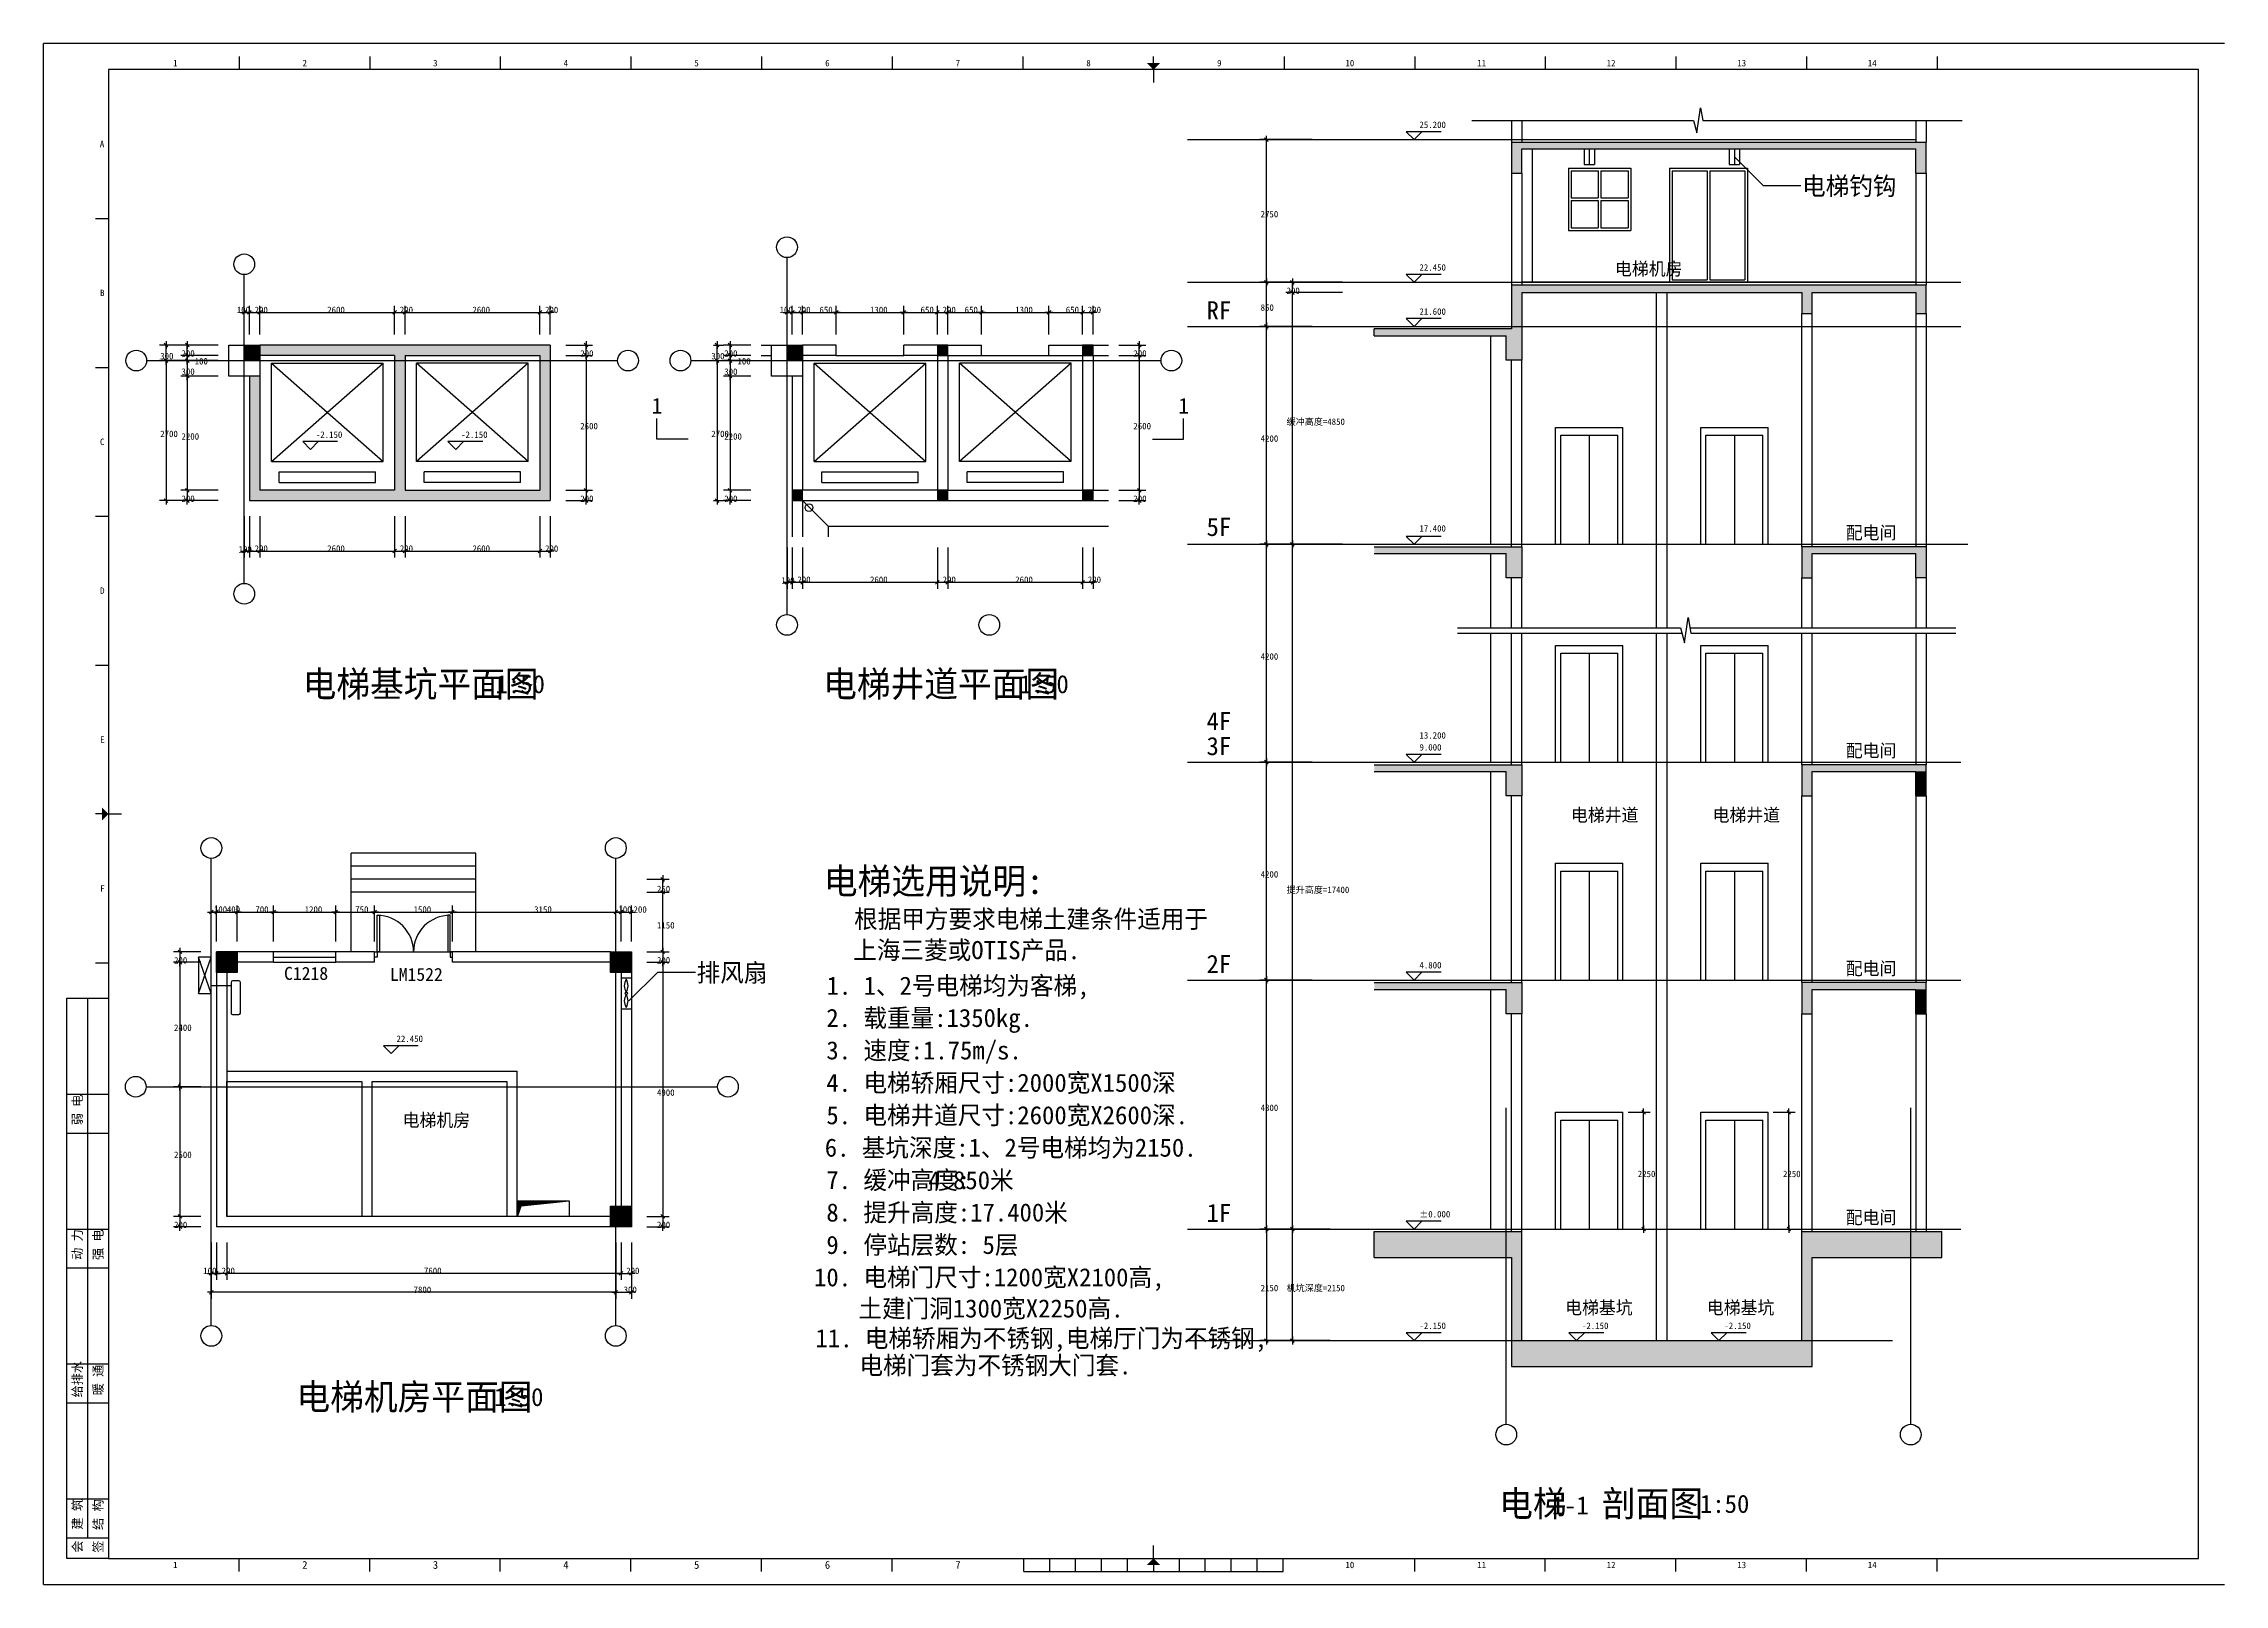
# Model space of a CAD drawing. Header units: metres. Extents: x 10648 to 52698, y 14337 to 44037.
import ezdxf

# ---------------------------------------------------------------- set-up
doc = ezdxf.new("R2010")
doc.units = ezdxf.units.M
for name, color, linetype in [('_KTI_CONTROL', 7, 'Continuous'), ('COL', 251, 'Continuous'), ('COLUMN', 1, 'Continuous'), ('DIM', 3, 'Continuous'), ('DOOR', 4, 'Continuous'), ('DOTE', 8, 'Continuous'), ('LINE', 7, 'Continuous'), ('SOLID', 251, 'Continuous'), ('STAIR', 6, 'Continuous'), ('TEXT', 7, 'Continuous'), ('TK', 9, 'Continuous'), ('WALL', 2, 'Continuous'), ('WINDOW', 142, 'Continuous'), ('内部尺寸', 4, 'Continuous'), ('门窗号', 6, 'Continuous')]:
    doc.layers.add(name, color=color, linetype=linetype)

msp = doc.modelspace()

# ---------------------------------------------------------------- texts
at = {"layer": 'DIM'}
for s, p in [('25.200', (37177.4, 42409.65)), ('22.450', (37177.4, 39659.65)), ('21.600', (37177.4, 38809.65)), ('-2.150', (15898.54, 36437.26)), ('-2.150', (18698.54, 36437.26)), ('17.400', (37177.4, 34629.18)), ('13.200', (37177.4, 30639.31)), ('9.000', (37177.4, 30409.65)), ('4.800', (37177.4, 26209.65)), ('22.450', (17453.35, 24791.69)), ('%%p0.000', (37177.4, 21409.65)), ('-2.150', (37177.4, 19259.65)), ('-2.150', (40311.76, 19259.65)), ('-2.150', (43056.77, 19259.65))]:
    msp.add_text(s, height=125, dxfattribs=at).set_placement(p)
at = {"layer": 'DIM', "char_height": 125, "attachment_point": 1}
for s, insert in [('\\A1;2750', (34115.16, 40811.74)), ('\\A1;200', (34615.16, 39336.74)), ('\\A1;100', (14373.5, 38966.83)), ('\\A1;200', (14716.94, 38966.83)), ('\\A1;2600', (16116.94, 38966.83)), ('\\A1;200', (17516.94, 38966.83)), ('\\A1;2600', (18916.94, 38966.83)), ('\\A1;200', (20316.94, 38966.83)), ('\\A1;100', (24839.4, 38966.83)), ('\\A1;200', (25182.85, 38966.83)), ('\\A1;650', (25607.85, 38966.83)), ('\\A1;1300', (26582.85, 38966.83)), ('\\A1;650', (27557.85, 38966.83)), ('\\A1;200', (27982.85, 38966.83)), ('\\A1;650', (28407.85, 38966.83)), ('\\A1;1300', (29382.85, 38966.83)), ('\\A1;650', (30357.85, 38966.83)), ('\\A1;200', (30782.85, 38966.83)), ('\\A1;850', (34115.16, 39011.74)), ('\\A1;300', (12896.48, 38076.87)), ('\\A1;200', (13306.74, 38126.87)), ('\\A1;100', (13560.74, 37976.87)), ('\\A1;200', (20995.82, 38126.87)), ('\\A1;300', (23522.65, 38076.87)), ('\\A1;200', (23772.65, 38126.87)), ('\\A1;100', (24026.64, 37976.87)), ('\\A1;200', (31661.73, 38126.87)), ('\\A1;300', (13306.74, 37776.87)), ('\\A1;300', (23772.65, 37776.87)), ('\\A1;2600', (20995.82, 36726.87)), ('\\A1;2600', (31661.73, 36726.87)), ('\\A1;缓冲高度=4850', (34615.16, 36811.74)), ('\\A1;2700', (12896.48, 36576.87)), ('\\A1;2200', (13306.74, 36526.87)), ('\\A1;2700', (23522.65, 36576.87)), ('\\A1;2200', (23772.65, 36526.87)), ('\\A1;4200', (34115.16, 36486.74)), ('\\A1;200', (13306.74, 35326.87)), ('\\A1;200', (20995.82, 35326.87)), ('\\A1;200', (23772.65, 35326.87)), ('\\A1;200', (31661.73, 35326.87)), ('\\A1;100', (14407.56, 34351.59)), ('\\A1;200', (14716.94, 34366.26)), ('\\A1;2600', (16116.94, 34366.26)), ('\\A1;200', (17516.94, 34366.26)), ('\\A1;2600', (18916.94, 34366.26)), ('\\A1;200', (20316.94, 34366.26)), ('\\A1;100', (24873.46, 33751.59)), ('\\A1;200', (25182.85, 33766.26)), ('\\A1;2600', (26582.85, 33766.26)), ('\\A1;200', (27982.85, 33766.26)), ('\\A1;2600', (29382.85, 33766.26)), ('\\A1;200', (30782.85, 33766.26)), ('\\A1;4200', (34115.16, 32286.74)), ('\\A1;250', (22475.1, 27804.76)), ('\\A1;4200', (34115.16, 28086.74)), ('\\A1;提升高度=17400', (34615.16, 27786.74)), ('\\A1;100', (13931.77, 27408.76)), ('\\A1;400', (14181.77, 27408.76)), ('\\A1;700', (14731.77, 27408.76)), ('\\A1;1200', (15681.77, 27408.76)), ('\\A1;750', (16656.77, 27408.76)), ('\\A1;1500', (17781.77, 27408.76)), ('\\A1;3150', (20106.77, 27408.76)), ('\\A1;100', (21731.77, 27408.76)), ('\\A1;200', (22023.14, 27408.76)), ('\\A1;1150', (22475.1, 27104.76)), ('\\A1;200', (13163.43, 26429.76)), ('\\A1;200', (22475.1, 26429.76)), ('\\A1;2400', (13163.43, 25129.76)), ('\\A1;4900', (22475.1, 23879.76)), ('\\A1;4800', (34115.16, 23586.74)), ('\\A1;2500', (13163.43, 22679.76)), ('\\A1;2250', (41387.41, 22311.74)), ('\\A1;2250', (44187.41, 22311.74)), ('\\A1;200', (13163.43, 21329.76)), ('\\A1;200', (22475.1, 21329.76)), ('\\A1;100', (13725.9, 20443.32)), ('\\A1;200', (14081.77, 20443.32)), ('\\A1;7600', (17981.77, 20443.32)), ('\\A1;200', (21881.77, 20443.32)), ('\\A1;7800', (17781.77, 20079.17)), ('\\A1;300', (21831.77, 20079.17)), ('\\A1;2150', (34115.16, 20111.74)), ('\\A1;机坑深度=2150', (34615.16, 20111.74))]:
    msp.add_mtext(s, dxfattribs=dict(at, insert=insert))
at = {"layer": 'TEXT'}
for s, height, p in [('电梯钓钩', 350, (44555.14, 41116.69)), (' 电梯机房', 250, (40778.2, 39570.4)), ('RF', 350, (33071.84, 38721.51)), ('1', 300, (22373.71, 36906.23)), ('1', 300, (32529.91, 36906.23)), ('5F', 350, (33071.84, 34546.13)), ('配电间', 250, (45398.73, 34484.55)), ('电梯基坑平面图', 500, (15642.67, 31443.11)), ('电梯井道平面图', 500, (25679.94, 31443.11)), ('1:50', 350, (19362.88, 31515.12)), ('1:50', 350, (29463.67, 31515.12)), ('4F', 350, (33071.84, 30802.95)), ('3F', 350, (33071.84, 30321.51)), ('配电间', 250, (45398.73, 30284.55)), (' 电梯井道', 250, (39929.17, 29042.37)), (' 电梯井道', 250, (42660.86, 29042.37)), ('电梯选用说明:', 500, (25693.5, 27643.73)), ('根据甲方要求电梯土建条件适用于', 350, (26276.31, 26987.74)), ('上海三菱或OTIS产品.', 350, (26260.22, 26387.74)), ('排风扇', 350, (23238.9, 25953.23)), ('1. 1、2号电梯均为客梯,', 350, (25745.34, 25702.27)), ('2F', 350, (33071.84, 26121.51)), ('配电间', 250, (45398.73, 26084.55)), ('2. 载重量:1350kg.', 350, (25741.42, 25081.15)), ('3. 速度:1.75m/s.', 350, (25741.42, 24456.15)), ('4. 电梯轿厢尺寸:2000宽X1500深', 350, (25741.42, 23831.15)), ('5. 电梯井道尺寸:2600宽X2600深.', 350, (25741.42, 23206.15)), (' 电梯机房', 250, (17402.09, 23160)), ('6. 基坑深度:1、2号电梯均为2150.', 350, (25710.65, 22581.15)), ('7. 缓冲高度:', 350, (25741.42, 21956.15)), ('4.850米', 350, (27707.4, 21953.5)), ('8. 提升高度:17.400米', 350, (25741.42, 21331.15)), ('1F', 350, (33071.84, 21321.51)), ('配电间', 250, (45398.73, 21284.55)), ('9. 停站层数: 5层', 350, (25741.42, 20706.15)), ('10. 电梯门尺寸:1200宽X2100高,', 350, (25503.61, 20081.15)), ('土建门洞1300宽X2250高.', 350, (26359.23, 19481.15)), ('电梯基坑', 250, (39987.82, 19546.34)), ('电梯基坑', 250, (42719.51, 19546.34)), ('11. 电梯轿厢为不锈钢,电梯厅门为不锈钢,', 350, (25530.25, 18906.15)), ('电梯门套为不锈钢大门套.', 350, (26379.34, 18383.59)), ('电梯机房平面图', 500, (15523.76, 17701.61)), ('1:50', 350, (19334.32, 17773.62)), ('电梯  剖面图', 500, (38715.76, 15642.72)), ('1-1', 350, (39726.73, 15685.18)), ('1:50', 350, (42586.34, 15714.73))]:
    msp.add_text(s, height=height, dxfattribs=at).set_placement(p)
at = {"layer": 'TK'}
for s, height, p in [('1', 125, (13145.11, 43599.24)), ('2', 125, (15641.09, 43599.24)), ('3', 125, (18159.84, 43599.24)), ('4', 125, (20676.06, 43599.24)), ('5', 125, (23197.34, 43599.24)), ('6', 125, (25718.62, 43599.24)), ('7', 125, (28234.84, 43599.24)), ('8', 125, (30753.59, 43599.24)), ('9', 125, (33274.87, 43599.24)), ('10', 125, (35750.61, 43599.24)), ('11', 125, (38292.13, 43599.24)), ('12', 125, (40788.11, 43599.24)), ('13', 125, (43306.86, 43599.24)), ('14', 125, (45823.08, 43599.24)), ('A', 125, (11732.91, 42039.24)), ('B', 125, (11737.97, 39169.24)), ('C', 125, (11735.44, 36299.24)), ('D', 125, (11737.97, 33429.24)), ('E', 125, (11740.49, 30559.24)), ('F', 125, (11740.49, 27689.24)), ('1', 125, (13145.11, 14649.24)), ('2', 150, (15634.01, 14636.74)), ('3', 150, (18152.76, 14636.74)), ('4', 150, (20668.47, 14636.74)), ('5', 150, (23190.26, 14636.74)), ('6', 150, (25712.04, 14636.74)), ('7', 150, (28227.76, 14636.74)), ('10', 125, (35750.61, 14649.24)), ('11', 125, (38292.13, 14649.24)), ('12', 125, (40788.11, 14649.24)), ('13', 125, (43306.86, 14649.24)), ('14', 125, (45823.08, 14649.24))]:
    msp.add_text(s, height=height, dxfattribs=at).set_placement(p)
for s, p in [('弱 电', (11389.09, 23187.8)), ('动 力', (11387.67, 20592.05)), ('强 电', (11789.09, 20588.51)), ('给排水', (11388.38, 17940.32)), ('暖 通', (11788.38, 17980.01)), ('建 筑', (11389.09, 15392.76)), ('结 构', (11788.38, 15384.97)), ('会', (11389.09, 14947.45)), ('签', (11789.09, 14947.45))]:
    msp.add_text(s, height=180, rotation=90, dxfattribs=at).set_placement(p)
at = {"layer": '门窗号'}
for s, p in [('C1218', (15284.43, 25989.72)), ('LM1522', (17325.24, 25970.04))]:
    msp.add_text(s, height=250, dxfattribs=at).set_placement(p)

# ---------------------------------------------------------------- blocks, each defined once
blk = doc.blocks.new('_DIMX')
blk.add_line((-150, 0), (150, 0))
blk.add_lwpolyline([(-70, -70), (70, 70)])

# ---------------------------------------------------------------- hatches: boundary and pattern name
at = {"layer": 'SOLID'}
h = msp.add_hatch(dxfattribs=at)
h.set_pattern_fill('SOLID')
h.paths.add_polyline_path([(46750.98, 41536.74), (46950.98, 41536.74), (46950.98, 42136.74), (38950.98, 42136.74), (38950.98, 41536.74), (39150.98, 41536.74), (39150.98, 42006.74), (46750.98, 42006.74)])
h = msp.add_hatch(dxfattribs=at)
h.set_pattern_fill('SOLID')
h.paths.add_polyline_path([(39150.98, 39236.74), (44550.98, 39236.74), (44550.98, 38836.74), (44750.98, 38836.74), (44750.98, 39236.74), (46750.98, 39236.74), (46750.98, 38836.74), (46950.98, 38836.74), (46950.98, 39386.74), (38950.98, 39386.74), (38950.98, 38536.74), (36306.94, 38536.74), (36306.94, 38406.74), (38850.98, 38406.74), (38850.98, 37936.74), (39150.98, 37936.74)])
h = msp.add_hatch(dxfattribs=at)
h.set_pattern_fill('SOLID')
h.paths.add_polyline_path([(14816.94, 38226.87), (14516.94, 38226.87), (14516.94, 37926.87), (14816.94, 37926.87)])
h = msp.add_hatch(dxfattribs=at)
h.set_pattern_fill('SOLID')
h.paths.add_polyline_path([(25282.85, 38226.87), (24982.85, 38226.87), (24982.85, 37926.87), (25282.85, 37926.87)])
h = msp.add_hatch(dxfattribs=at)
h.set_pattern_fill('SOLID')
h.paths.add_polyline_path([(44550.98, 19036.74), (39150.98, 19036.74), (39150.98, 21136.74), (36306.94, 21136.74), (36306.94, 20636.74), (38950.98, 20636.74), (38950.98, 18536.74), (44750.98, 18536.74), (44750.98, 20636.74), (47250.98, 20636.74), (47250.98, 21136.74), (44550.98, 21136.74)])
at = {"layer": '内部尺寸'}
h = msp.add_hatch(dxfattribs=at)
h.set_pattern_fill('SOLID')
h.paths.add_polyline_path([(20781.77, 21729.76), (19781.77, 21729.76), (19781.77, 21429.76), (19856.82, 21632.42)])

# ---------------------------------------------------------------- linework, layer by layer
for p, q in [((14216.94, 38226.87), (14816.94, 38226.87)), ((14216.94, 37626.87), (14216.94, 38226.87)), ((14816.94, 38226.87), (14816.94, 37626.87)), ((24682.85, 38226.87), (25282.85, 38226.87)), ((24682.85, 37626.87), (24682.85, 38226.87)), ((25282.85, 38226.87), (25282.85, 37626.87)), ((14816.94, 37626.87), (14216.94, 37626.87)), ((25282.85, 37626.87), (24682.85, 37626.87)), ((25782.85, 34726.87), (25282.85, 35226.87)), ((31182.85, 34726.87), (25782.85, 34726.87)), ((25782.85, 34526.87), (25782.85, 34726.87))]:
    msp.add_line(p, q)
for points in [[(17076.77, 26529.76), (17076.77, 27234.76), (17121.77, 27234.76), (17121.77, 26529.76)], [(18486.77, 26529.76), (18486.77, 27234.76), (18441.77, 27234.76), (18441.77, 26529.76)], [(17031.77, 26427.76), (17031.77, 26529.76), (17076.77, 26529.76), (17076.77, 26427.76)], [(18531.77, 26427.76), (18531.77, 26529.76), (18486.77, 26529.76), (18486.77, 26427.76)]]:
    msp.add_lwpolyline(points, close=True)
for centre, radius in [((14516.94, 39783.56), 200), ((24982.85, 40111.81), 200), ((12434.58, 37926.87), 200), ((21916.81, 37926.87), 200), ((22928.29, 37926.87), 200), ((32394.18, 37926.87), 200), ((25406.89, 35092.31), 75), ((14516.94, 33432.01), 200), ((24982.85, 32832.01), 200), ((28882.85, 32832.01), 200), ((13881.77, 28530.73), 200), ((21681.77, 28530.73), 200), ((12424.82, 23929.76), 200), ((23843.59, 23929.76), 200), ((13881.77, 19127.48), 200), ((21681.77, 19127.48), 200), ((38850.98, 17223.34), 200), ((46650.98, 17223.34), 200)]:
    msp.add_circle(centre, radius)
for centre, start, end in [((17076.77, 26529.76), 0, 90), ((18486.77, 26529.76), 90, 180)]:
    msp.add_arc(centre, 705, start, end)
at = {"layer": '_KTI_CONTROL'}
for points in [[(37073.23, 42186.74), (37073.23, 42186.74)], [(37073.23, 39436.74), (37073.23, 39436.74)], [(37073.23, 38586.74), (37073.23, 38586.74)], [(15794.37, 36214.35), (15794.37, 36214.35)], [(18594.37, 36214.35), (18594.37, 36214.35)], [(37073.23, 34386.74), (37073.23, 34386.74)], [(37073.23, 30186.74), (37073.23, 30186.74)], [(37073.23, 25986.74), (37073.23, 25986.74)], [(17349.18, 24568.77), (17349.18, 24568.77)], [(37073.23, 21186.74), (37073.23, 21186.74)], [(37073.23, 19036.74), (37073.23, 19036.74)], [(40207.59, 19036.74), (40207.59, 19036.74)], [(42952.6, 19036.74), (42952.6, 19036.74)]]:
    msp.add_lwpolyline(points, dxfattribs=at)
at = {"layer": 'COL'}
for points in [[(13981.77, 26529.76), (14381.77, 26529.76), (13981.77, 26129.76), (14381.77, 26129.76)], [(21581.77, 26529.76), (21981.77, 26529.76), (21581.77, 26129.76), (21981.77, 26129.76)], [(21581.77, 21629.76), (21981.77, 21629.76), (21581.77, 21229.76), (21981.77, 21229.76)]]:
    msp.add_solid(points, dxfattribs=at)
at = {"layer": 'COLUMN'}
for p, q in [((38950.98, 42136.74), (46950.98, 42136.74)), ((38950.98, 42136.74), (38950.98, 41536.74)), ((46950.98, 41536.74), (46950.98, 42136.74)), ((39150.98, 42006.74), (46750.98, 42006.74)), ((39150.98, 41536.74), (39150.98, 42006.74)), ((46750.98, 41536.74), (46750.98, 42006.74)), ((38950.98, 41536.74), (39150.98, 41536.74)), ((46750.98, 41536.74), (46950.98, 41536.74)), ((38950.98, 39386.74), (46950.98, 39386.74)), ((38950.98, 39386.74), (38950.98, 38536.74)), ((39150.98, 39236.74), (44550.98, 39236.74)), ((39150.98, 39236.74), (39150.98, 37936.74)), ((44550.98, 39236.74), (44550.98, 38836.74)), ((44750.98, 38836.74), (44750.98, 39236.74)), ((44750.98, 39236.74), (46750.98, 39236.74)), ((46750.98, 39236.74), (46750.98, 38836.74)), ((46950.98, 38836.74), (46950.98, 39386.74)), ((44550.98, 38836.74), (44750.98, 38836.74)), ((46750.98, 38836.74), (46950.98, 38836.74)), ((38950.98, 38536.74), (36306.94, 38536.74)), ((36306.94, 38406.74), (38850.98, 38406.74)), ((38850.98, 37936.74), (38850.98, 38406.74)), ((20416.94, 38226.87), (14816.94, 38226.87)), ((17416.94, 38026.87), (14816.94, 38026.87)), ((17416.94, 38026.87), (17416.94, 35426.87)), ((17616.94, 38026.87), (17616.94, 35426.87)), ((17616.94, 38026.87), (20216.94, 38026.87)), ((20216.94, 38026.87), (20216.94, 35426.87)), ((20416.94, 38226.87), (20416.94, 35226.87)), ((28082.85, 38226.87), (27882.85, 38226.87)), ((27882.85, 38226.87), (27882.85, 38026.87)), ((27882.85, 38026.87), (28082.85, 38026.87)), ((28082.85, 38026.87), (28082.85, 38226.87)), ((30882.85, 38226.87), (30682.85, 38226.87)), ((30682.85, 38226.87), (30682.85, 38026.87)), ((30682.85, 38026.87), (30882.85, 38026.87)), ((30882.85, 38026.87), (30882.85, 38226.87)), ((39150.98, 37936.74), (38850.98, 37936.74)), ((14616.94, 37626.87), (14616.94, 35226.87)), ((14816.94, 37626.87), (14816.94, 35426.87)), ((17416.94, 35426.87), (14816.94, 35426.87)), ((17616.94, 35426.87), (20216.94, 35426.87)), ((25282.85, 35426.87), (25082.85, 35426.87)), ((25082.85, 35426.87), (25082.85, 35226.87)), ((25282.85, 35226.87), (25282.85, 35426.87)), ((28082.85, 35426.87), (27882.85, 35426.87)), ((27882.85, 35426.87), (27882.85, 35226.87)), ((28082.85, 35226.87), (28082.85, 35426.87)), ((30882.85, 35426.87), (30682.85, 35426.87)), ((30682.85, 35426.87), (30682.85, 35226.87)), ((30882.85, 35226.87), (30882.85, 35426.87)), ((14616.94, 35226.87), (20416.94, 35226.87)), ((25082.85, 35226.87), (25282.85, 35226.87)), ((27882.85, 35226.87), (28082.85, 35226.87)), ((30682.85, 35226.87), (30882.85, 35226.87)), ((36306.94, 34336.74), (39150.98, 34336.74)), ((36306.94, 34206.74), (38850.98, 34206.74)), ((38850.98, 33736.74), (38850.98, 34206.74)), ((39150.98, 34336.74), (39150.98, 33736.74)), ((46950.98, 34336.74), (44550.98, 34336.74)), ((44550.98, 34336.74), (44550.98, 33736.74)), ((44750.98, 34206.74), (46750.98, 34206.74)), ((44750.98, 33736.74), (44750.98, 34206.74)), ((46750.98, 33736.74), (46750.98, 34206.74)), ((46950.98, 34336.74), (46950.98, 33736.74)), ((39150.98, 33736.74), (38850.98, 33736.74)), ((44550.98, 33736.74), (44750.98, 33736.74)), ((46950.98, 33736.74), (46750.98, 33736.74)), ((36306.94, 30136.74), (39150.98, 30136.74)), ((36306.94, 30006.74), (38850.98, 30006.74)), ((38850.98, 29536.74), (38850.98, 30006.74)), ((39150.98, 30136.74), (39150.98, 29536.74)), ((46950.98, 30136.74), (44550.98, 30136.74)), ((44550.98, 30136.74), (44550.98, 29536.74)), ((44750.98, 30006.74), (46750.98, 30006.74)), ((44750.98, 29536.74), (44750.98, 30006.74)), ((46750.98, 29536.74), (46750.98, 30006.74)), ((46950.98, 29536.74), (46950.98, 30136.74)), ((39150.98, 29536.74), (38850.98, 29536.74)), ((44550.98, 29536.74), (44750.98, 29536.74)), ((46750.98, 29536.74), (46950.98, 29536.74)), ((13981.77, 26529.76), (14381.77, 26529.76)), ((13981.77, 26129.76), (13981.77, 26529.76)), ((14381.77, 26529.76), (14381.77, 26129.76)), ((21581.77, 26529.76), (21981.77, 26529.76)), ((21581.77, 26129.76), (21581.77, 26529.76)), ((21981.77, 26529.76), (21981.77, 26129.76)), ((14381.77, 26129.76), (13981.77, 26129.76)), ((21981.77, 26129.76), (21581.77, 26129.76)), ((36306.94, 25936.74), (39150.98, 25936.74)), ((36306.94, 25806.74), (38850.98, 25806.74)), ((38850.98, 25336.74), (38850.98, 25806.74)), ((39150.98, 25936.74), (39150.98, 25336.74)), ((46950.98, 25936.74), (44550.98, 25936.74)), ((44550.98, 25936.74), (44550.98, 25336.74)), ((44750.98, 25336.74), (44750.98, 25806.74)), ((44750.98, 25806.74), (46750.98, 25806.74)), ((46750.98, 25336.74), (46750.98, 25806.74)), ((46950.98, 25336.74), (46950.98, 25936.74)), ((39150.98, 25336.74), (38850.98, 25336.74)), ((44550.98, 25336.74), (44750.98, 25336.74)), ((46750.98, 25336.74), (46950.98, 25336.74)), ((21581.77, 21629.76), (21981.77, 21629.76)), ((21581.77, 21229.76), (21581.77, 21629.76)), ((21981.77, 21629.76), (21981.77, 21229.76)), ((21981.77, 21229.76), (21581.77, 21229.76)), ((36306.94, 21136.74), (39150.98, 21136.74)), ((39150.98, 19036.74), (39150.98, 21136.74)), ((44550.98, 21136.74), (47250.98, 21136.74)), ((44550.98, 19036.74), (44550.98, 21136.74)), ((36306.94, 20636.74), (38950.98, 20636.74)), ((38950.98, 20636.74), (38950.98, 18536.74)), ((44750.98, 20636.74), (47250.98, 20636.74)), ((44750.98, 18536.74), (44750.98, 20636.74)), ((39150.98, 19036.74), (44550.98, 19036.74)), ((38950.98, 18536.74), (44750.98, 18536.74))]:
    msp.add_line(p, q, dxfattribs=at)
at = {"layer": 'DIM'}
for p, q in [((38187.01, 42553.73), (42462.53, 42553.73)), ((42462.53, 42553.73), (42524.85, 42317.09)), ((42524.85, 42317.09), (42595.16, 42799.92)), ((42595.16, 42799.92), (42640.03, 42553.73)), ((42640.03, 42553.73), (47639.86, 42553.73)), ((35106.48, 42186.74), (34102.66, 42186.74)), ((34227.66, 39437.24), (34227.66, 42186.24)), ((37073.23, 42336.74), (36923.23, 42336.74)), ((36923.23, 42336.74), (37073.23, 42186.74)), ((37596.03, 42336.74), (37073.23, 42336.74)), ((37223.23, 42336.74), (37073.23, 42186.74)), ((37073.23, 39586.74), (36923.23, 39586.74)), ((36923.23, 39586.74), (37073.23, 39436.74)), ((37596.03, 39586.74), (37073.23, 39586.74)), ((37223.23, 39586.74), (37073.23, 39436.74)), ((35106.48, 39436.74), (34102.66, 39436.74)), ((34227.66, 38587.24), (34227.66, 39436.24)), ((35694.1, 39436.74), (34602.66, 39436.74)), ((35694.1, 39236.74), (34602.66, 39236.74)), ((34727.66, 39437.24), (34727.66, 39437.74)), ((34727.66, 39236.74), (34727.66, 39436.74)), ((34727.66, 34387.24), (34727.66, 39236.24)), ((34727.66, 39236.24), (34727.66, 39235.74)), ((14516.44, 38854.33), (14515.94, 38854.33)), ((14516.94, 38426.87), (14516.94, 38979.33)), ((14516.94, 38854.33), (14616.94, 38854.33)), ((14516.94, 38854.33), (14616.94, 38854.33)), ((14616.44, 38854.33), (14615.94, 38854.33)), ((14616.94, 38426.87), (14616.94, 38979.33)), ((14616.94, 38854.33), (14816.94, 38854.33)), ((14617.44, 38854.33), (14617.94, 38854.33)), ((14816.94, 38426.87), (14816.94, 38979.33)), ((14817.44, 38854.33), (17416.44, 38854.33)), ((14817.44, 38854.33), (14817.94, 38854.33)), ((17416.44, 38854.33), (17415.94, 38854.33)), ((17416.94, 38426.87), (17416.94, 38979.33)), ((17416.94, 38854.33), (17616.94, 38854.33)), ((17616.94, 38426.87), (17616.94, 38979.33)), ((17617.44, 38854.33), (20216.44, 38854.33)), ((17617.44, 38854.33), (17617.94, 38854.33)), ((20216.44, 38854.33), (20215.94, 38854.33)), ((20216.94, 38426.87), (20216.94, 38979.33)), ((20216.94, 38854.33), (20416.94, 38854.33)), ((20416.94, 38426.87), (20416.94, 38979.33)), ((20417.44, 38854.33), (20417.94, 38854.33)), ((24982.35, 38854.33), (24981.85, 38854.33)), ((24982.85, 38426.87), (24982.85, 38979.33)), ((24982.85, 38854.33), (25082.85, 38854.33)), ((24982.85, 38854.33), (25082.85, 38854.33)), ((25082.35, 38854.33), (25081.85, 38854.33)), ((25082.85, 38426.87), (25082.85, 38979.33)), ((25082.85, 38854.33), (25282.85, 38854.33)), ((25083.35, 38854.33), (25083.85, 38854.33)), ((25282.85, 38426.87), (25282.85, 38979.33)), ((25283.35, 38854.33), (25283.85, 38854.33)), ((25283.35, 38854.33), (25932.35, 38854.33)), ((25932.85, 38426.87), (25932.85, 38979.33)), ((25933.35, 38854.33), (27232.35, 38854.33)), ((27232.85, 38426.87), (27232.85, 38979.33)), ((27233.35, 38854.33), (27882.35, 38854.33)), ((27882.35, 38854.33), (27881.85, 38854.33)), ((27882.85, 38426.87), (27882.85, 38979.33)), ((27882.85, 38854.33), (28082.85, 38854.33)), ((28082.85, 38426.87), (28082.85, 38979.33)), ((28083.35, 38854.33), (28732.35, 38854.33)), ((28083.35, 38854.33), (28083.85, 38854.33)), ((28732.85, 38426.87), (28732.85, 38979.33)), ((28733.35, 38854.33), (30032.35, 38854.33)), ((30032.85, 38426.87), (30032.85, 38979.33)), ((30033.35, 38854.33), (30682.35, 38854.33)), ((30682.35, 38854.33), (30681.85, 38854.33)), ((30682.85, 38426.87), (30682.85, 38979.33)), ((30682.85, 38854.33), (30882.85, 38854.33)), ((30882.85, 38426.87), (30882.85, 38979.33)), ((30883.35, 38854.33), (30883.85, 38854.33)), ((37073.23, 38736.74), (36923.23, 38736.74)), ((36923.23, 38736.74), (37073.23, 38586.74)), ((37596.03, 38736.74), (37073.23, 38736.74)), ((37223.23, 38736.74), (37073.23, 38586.74)), ((35106.48, 38586.74), (34102.66, 38586.74)), ((34227.66, 34387.24), (34227.66, 38586.24)), ((13804.5, 38226.87), (12883.98, 38226.87)), ((13804.5, 37926.87), (12883.98, 37926.87)), ((13008.98, 38227.37), (13008.98, 38227.87)), ((13008.98, 37926.87), (13008.98, 38226.87)), ((13008.98, 37926.37), (13008.98, 35227.37)), ((13008.98, 37926.37), (13008.98, 37925.87)), ((14016.94, 38226.87), (13294.24, 38226.87)), ((14016.94, 38026.87), (13294.24, 38026.87)), ((14016.94, 37926.87), (13294.24, 37926.87)), ((13419.24, 38227.37), (13419.24, 38227.87)), ((13419.24, 38026.87), (13419.24, 38226.87)), ((13419.24, 38027.37), (13419.24, 38027.87)), ((13419.24, 37926.87), (13419.24, 38026.87)), ((13419.24, 37926.87), (13419.24, 38026.87)), ((13419.24, 38026.37), (13419.24, 38025.87)), ((13419.24, 37927.37), (13419.24, 37927.87)), ((13419.24, 37926.87), (13419.24, 37626.87)), ((13419.24, 37926.37), (13419.24, 37925.87)), ((20716.94, 38226.87), (21233.32, 38226.87)), ((20716.94, 38026.87), (21233.32, 38026.87)), ((21108.32, 38227.37), (21108.32, 38227.87)), ((21108.32, 38026.87), (21108.32, 38226.87)), ((21108.32, 38026.37), (21108.32, 35427.37)), ((21108.32, 38026.37), (21108.32, 38025.87)), ((23566.23, 38226.87), (23760.15, 38226.87)), ((23566.23, 37926.87), (23760.15, 37926.87)), ((23635.15, 38227.37), (23635.15, 38227.87)), ((23635.15, 37926.87), (23635.15, 38226.87)), ((23635.15, 37926.37), (23635.15, 35227.37)), ((23635.15, 37926.37), (23635.15, 37925.87)), ((24282.85, 38226.87), (23760.15, 38226.87)), ((24282.85, 38026.87), (23760.15, 38026.87)), ((24282.85, 37926.87), (23760.15, 37926.87)), ((23885.15, 38227.37), (23885.15, 38227.87)), ((23885.15, 38026.87), (23885.15, 38226.87)), ((23885.15, 38027.37), (23885.15, 38027.87)), ((23885.15, 37926.87), (23885.15, 38026.87)), ((23885.15, 37926.87), (23885.15, 38026.87)), ((23885.15, 38026.37), (23885.15, 38025.87)), ((23885.15, 37927.37), (23885.15, 37927.87)), ((23885.15, 37926.87), (23885.15, 37626.87)), ((23885.15, 37926.37), (23885.15, 37925.87)), ((31382.85, 38226.87), (31899.23, 38226.87)), ((31382.85, 38026.87), (31899.23, 38026.87)), ((31774.23, 38227.37), (31774.23, 38227.87)), ((31774.23, 38026.87), (31774.23, 38226.87)), ((31774.23, 38026.37), (31774.23, 35427.37)), ((31774.23, 38026.37), (31774.23, 38025.87)), ((14016.94, 37626.87), (13294.24, 37626.87)), ((13419.24, 37626.37), (13419.24, 35427.37)), ((13419.24, 37626.37), (13419.24, 37625.87)), ((24282.85, 37626.87), (23760.15, 37626.87)), ((23885.15, 37626.37), (23885.15, 35427.37)), ((23885.15, 37626.37), (23885.15, 37625.87)), ((15794.37, 36364.35), (15644.37, 36364.35)), ((15644.37, 36364.35), (15794.37, 36214.35)), ((16317.16, 36364.35), (15794.37, 36364.35)), ((15944.37, 36364.35), (15794.37, 36214.35)), ((18594.37, 36364.35), (18444.37, 36364.35)), ((18444.37, 36364.35), (18594.37, 36214.35)), ((19117.16, 36364.35), (18594.37, 36364.35)), ((18744.37, 36364.35), (18594.37, 36214.35)), ((14016.94, 35426.87), (13294.24, 35426.87)), ((13419.24, 35427.37), (13419.24, 35427.87)), ((13419.24, 35426.87), (13419.24, 35226.87)), ((20716.94, 35426.87), (21233.32, 35426.87)), ((21108.32, 35427.37), (21108.32, 35427.87)), ((21108.32, 35426.87), (21108.32, 35226.87)), ((24282.85, 35426.87), (23760.15, 35426.87)), ((23885.15, 35427.37), (23885.15, 35427.87)), ((23885.15, 35426.87), (23885.15, 35226.87)), ((31382.85, 35426.87), (31899.23, 35426.87)), ((31774.23, 35427.37), (31774.23, 35427.87)), ((31774.23, 35426.87), (31774.23, 35226.87)), ((13804.5, 35226.87), (12883.98, 35226.87)), ((14016.94, 35226.87), (13294.24, 35226.87)), ((13419.24, 35226.37), (13419.24, 35225.87)), ((14516.94, 34926.37), (14516.94, 34128.76)), ((14616.94, 34926.37), (14616.94, 34128.76)), ((14816.94, 34926.87), (14816.94, 34128.76)), ((17416.94, 34926.87), (17416.94, 34128.76)), ((17616.94, 34926.87), (17616.94, 34128.76)), ((20216.94, 34926.87), (20216.94, 34128.76)), ((20416.94, 34926.87), (20416.94, 34128.76)), ((20716.94, 35226.87), (21233.32, 35226.87)), ((21108.32, 35226.37), (21108.32, 35225.87)), ((23566.23, 35226.87), (23760.15, 35226.87)), ((24282.85, 35226.87), (23760.15, 35226.87)), ((23885.15, 35226.37), (23885.15, 35225.87)), ((31382.85, 35226.87), (31899.23, 35226.87)), ((31774.23, 35226.37), (31774.23, 35225.87)), ((37073.23, 34536.74), (36923.23, 34536.74)), ((36923.23, 34536.74), (37073.23, 34386.74)), ((37596.03, 34536.74), (37073.23, 34536.74)), ((37223.23, 34536.74), (37073.23, 34386.74)), ((14516.44, 34253.76), (14515.94, 34253.76)), ((14616.94, 34253.76), (14516.94, 34253.76)), ((14616.94, 34253.76), (14516.94, 34253.76)), ((14616.44, 34253.76), (14615.94, 34253.76)), ((14616.94, 34253.76), (14816.94, 34253.76)), ((14617.44, 34253.76), (14617.94, 34253.76)), ((14817.44, 34253.76), (17416.44, 34253.76)), ((14817.44, 34253.76), (14817.94, 34253.76)), ((17416.44, 34253.76), (17415.94, 34253.76)), ((17416.94, 34253.76), (17616.94, 34253.76)), ((17617.44, 34253.76), (20216.44, 34253.76)), ((17617.44, 34253.76), (17617.94, 34253.76)), ((20216.44, 34253.76), (20215.94, 34253.76)), ((20216.94, 34253.76), (20416.94, 34253.76)), ((20417.44, 34253.76), (20417.94, 34253.76)), ((24982.85, 34326.37), (24982.85, 33528.76)), ((25082.85, 34326.37), (25082.85, 33528.76)), ((25282.85, 34326.87), (25282.85, 33528.76)), ((27882.85, 34326.87), (27882.85, 33528.76)), ((28082.85, 34326.87), (28082.85, 33528.76)), ((30682.85, 34326.87), (30682.85, 33528.76)), ((30882.85, 34326.87), (30882.85, 33528.76)), ((35106.48, 34386.74), (34102.66, 34386.74)), ((34227.66, 30187.24), (34227.66, 34386.24)), ((35694.1, 34386.74), (34602.66, 34386.74)), ((35694.1, 34386.74), (34602.66, 34386.74)), ((34727.66, 21187.24), (34727.66, 34386.24)), ((24982.35, 33653.76), (24981.85, 33653.76)), ((25082.85, 33653.76), (24982.85, 33653.76)), ((25082.85, 33653.76), (24982.85, 33653.76)), ((25082.35, 33653.76), (25081.85, 33653.76)), ((25082.85, 33653.76), (25282.85, 33653.76)), ((25083.35, 33653.76), (25083.85, 33653.76)), ((25283.35, 33653.76), (27882.35, 33653.76)), ((25283.35, 33653.76), (25283.85, 33653.76)), ((27882.35, 33653.76), (27881.85, 33653.76)), ((27882.85, 33653.76), (28082.85, 33653.76)), ((28083.35, 33653.76), (30682.35, 33653.76)), ((28083.35, 33653.76), (28083.85, 33653.76)), ((30682.35, 33653.76), (30681.85, 33653.76)), ((30682.85, 33653.76), (30882.85, 33653.76)), ((30883.35, 33653.76), (30883.85, 33653.76)), ((42287.63, 32488.83), (42357.95, 32971.65)), ((42357.95, 32971.65), (42411.92, 32675.47)), ((37912.87, 32775.47), (42212.14, 32775.47)), ((37912.87, 32675.47), (42238.48, 32675.47)), ((42212.14, 32775.47), (42287.63, 32488.83)), ((42393.7, 32775.47), (47522.19, 32775.47)), ((42411.92, 32675.47), (47522.19, 32675.47)), ((37073.23, 30336.74), (36923.23, 30336.74)), ((36923.23, 30336.74), (37073.23, 30186.74)), ((37596.03, 30336.74), (37073.23, 30336.74)), ((37223.23, 30336.74), (37073.23, 30186.74)), ((35106.48, 30186.74), (34102.66, 30186.74)), ((34227.66, 25987.24), (34227.66, 30186.24)), ((22281.77, 27929.76), (22712.6, 27929.76)), ((22587.6, 27930.26), (22587.6, 27930.76)), ((22587.6, 27679.76), (22587.6, 27929.76)), ((13881.77, 26729.76), (13881.77, 27421.26)), ((13981.77, 26729.76), (13981.77, 27421.26)), ((14381.77, 26729.76), (14381.77, 27421.26)), ((15081.77, 26729.76), (15081.77, 27421.26)), ((16281.77, 26729.76), (16281.77, 27421.26)), ((17031.77, 26729.76), (17031.77, 27421.26)), ((18531.77, 26729.76), (18531.77, 27421.26)), ((21681.77, 26729.76), (21681.77, 27421.26)), ((21781.77, 26729.76), (21781.77, 27421.26)), ((21981.77, 26729.76), (21981.77, 27421.26)), ((22281.77, 27679.76), (22712.6, 27679.76)), ((22587.6, 26530.26), (22587.6, 27679.26)), ((22587.6, 27679.26), (22587.6, 27678.76)), ((13881.27, 27296.26), (13880.77, 27296.26)), ((13981.77, 27296.26), (13881.77, 27296.26)), ((13982.27, 27296.26), (13982.77, 27296.26)), ((13982.27, 27296.26), (14381.27, 27296.26)), ((14382.27, 27296.26), (15081.27, 27296.26)), ((15082.27, 27296.26), (16281.27, 27296.26)), ((16282.27, 27296.26), (17031.27, 27296.26)), ((17032.27, 27296.26), (18531.27, 27296.26)), ((18532.27, 27296.26), (21681.27, 27296.26)), ((21681.27, 27296.26), (21680.77, 27296.26)), ((21681.77, 27296.26), (21781.77, 27296.26)), ((21782.27, 27296.26), (21782.77, 27296.26)), ((21782.27, 27296.26), (21981.27, 27296.26)), ((13681.77, 26529.76), (13150.93, 26529.76)), ((13275.93, 26530.26), (13275.93, 26530.76)), ((13275.93, 26529.76), (13275.93, 26329.76)), ((22281.77, 26529.76), (22712.6, 26529.76)), ((22587.6, 26530.26), (22587.6, 26530.76)), ((22587.6, 26529.76), (22587.6, 26329.76)), ((13681.77, 26329.76), (13150.93, 26329.76)), ((13275.93, 26329.26), (13275.93, 23930.26)), ((13275.93, 26329.26), (13275.93, 26328.76)), ((22281.77, 26329.76), (22712.6, 26329.76)), ((22587.6, 26329.26), (22587.6, 21430.26)), ((22587.6, 26329.26), (22587.6, 26328.76)), ((37073.23, 26136.74), (36923.23, 26136.74)), ((36923.23, 26136.74), (37073.23, 25986.74)), ((37596.03, 26136.74), (37073.23, 26136.74)), ((37223.23, 26136.74), (37073.23, 25986.74)), ((35106.48, 25986.74), (34102.66, 25986.74)), ((34227.66, 21187.24), (34227.66, 25986.24)), ((17349.18, 24718.77), (17199.18, 24718.77)), ((17199.18, 24718.77), (17349.18, 24568.77)), ((17871.97, 24718.77), (17349.18, 24718.77)), ((17499.18, 24718.77), (17349.18, 24568.77)), ((13681.77, 23929.76), (13150.93, 23929.76)), ((13275.93, 23929.26), (13275.93, 21430.26)), ((41200.98, 23436.74), (41624.91, 23436.74)), ((41499.91, 21187.24), (41499.91, 23436.24)), ((44000.98, 23436.74), (44424.91, 23436.74)), ((44299.91, 21187.24), (44299.91, 23436.24)), ((13681.77, 21429.76), (13150.93, 21429.76)), ((13681.77, 21229.76), (13150.93, 21229.76)), ((13275.93, 21430.26), (13275.93, 21430.76)), ((13275.93, 21429.76), (13275.93, 21229.76)), ((13275.93, 21229.26), (13275.93, 21228.76)), ((22281.77, 21429.76), (22712.6, 21429.76)), ((22281.77, 21229.76), (22712.6, 21229.76)), ((22587.6, 21430.26), (22587.6, 21430.76)), ((22587.6, 21429.76), (22587.6, 21229.76)), ((22587.6, 21229.26), (22587.6, 21228.76)), ((35106.48, 21186.74), (34102.66, 21186.74)), ((34227.66, 21186.24), (34227.66, 19037.24)), ((35455.29, 21186.74), (34602.66, 21186.74)), ((35455.29, 21186.74), (34602.66, 21186.74)), ((34727.66, 19037.24), (34727.66, 21186.24)), ((37073.23, 21336.74), (36923.23, 21336.74)), ((36923.23, 21336.74), (37073.23, 21186.74)), ((37596.03, 21336.74), (37073.23, 21336.74)), ((37223.23, 21336.74), (37073.23, 21186.74)), ((41200.98, 21186.74), (41624.91, 21186.74)), ((44000.98, 21186.74), (44424.91, 21186.74)), ((13881.77, 20929.76), (13881.77, 19841.67)), ((13881.77, 20929.76), (13881.77, 20205.82)), ((13981.77, 20929.76), (13981.77, 20205.82)), ((14181.77, 20929.76), (14181.77, 20205.82)), ((21681.77, 20929.76), (21681.77, 19841.67)), ((21781.77, 20929.76), (21781.77, 20205.82)), ((21981.77, 20929.76), (21981.77, 19841.67)), ((21981.77, 20929.76), (21981.77, 20205.82)), ((13881.27, 20330.82), (13880.77, 20330.82)), ((13981.77, 20330.82), (13881.77, 20330.82)), ((13981.77, 20330.82), (13881.77, 20330.82)), ((13981.27, 20330.82), (13980.77, 20330.82)), ((14181.77, 20330.82), (13981.77, 20330.82)), ((13982.27, 20330.82), (13982.77, 20330.82)), ((21781.27, 20330.82), (14182.27, 20330.82)), ((14182.27, 20330.82), (14182.77, 20330.82)), ((21781.27, 20330.82), (21780.77, 20330.82)), ((21781.77, 20330.82), (21981.77, 20330.82)), ((21982.27, 20330.82), (21982.77, 20330.82)), ((21681.27, 19966.67), (13882.27, 19966.67)), ((21681.27, 19966.67), (21680.77, 19966.67)), ((21681.77, 19966.67), (21981.77, 19966.67)), ((21982.27, 19966.67), (21982.77, 19966.67)), ((35106.48, 19036.74), (34102.66, 19036.74)), ((35455.29, 19036.74), (34602.66, 19036.74)), ((37073.23, 19186.74), (36923.23, 19186.74)), ((36923.23, 19186.74), (37073.23, 19036.74)), ((37596.03, 19186.74), (37073.23, 19186.74)), ((37223.23, 19186.74), (37073.23, 19036.74)), ((40207.59, 19186.74), (40057.59, 19186.74)), ((40057.59, 19186.74), (40207.59, 19036.74)), ((40730.39, 19186.74), (40207.59, 19186.74)), ((40357.59, 19186.74), (40207.59, 19036.74)), ((42952.6, 19186.74), (42802.6, 19186.74)), ((42802.6, 19186.74), (42952.6, 19036.74)), ((43475.39, 19186.74), (42952.6, 19186.74)), ((43102.6, 19186.74), (42952.6, 19036.74))]:
    msp.add_line(p, q, dxfattribs=at)
at = {"layer": 'DOOR'}
for p, q in [((38550.98, 34386.74), (38550.98, 38406.74)), ((39800.98, 34386.74), (39800.98, 36636.74)), ((39800.98, 36636.74), (41100.98, 36636.74)), ((41100.98, 34386.74), (41100.98, 36636.74)), ((42600.98, 36636.74), (43900.98, 36636.74)), ((42600.98, 34386.74), (42600.98, 36636.74)), ((43900.98, 34386.74), (43900.98, 36636.74)), ((39900.98, 34386.74), (39900.98, 36486.74)), ((39900.98, 36486.74), (41000.98, 36486.74)), ((40450.98, 36486.74), (40450.98, 34386.74)), ((41000.98, 34386.74), (41000.98, 36486.74)), ((42600.98, 34386.74), (42600.98, 36486.74)), ((42700.98, 36486.74), (43800.98, 36486.74)), ((42700.98, 34386.74), (42700.98, 36486.74)), ((43250.98, 36486.74), (43250.98, 34386.74)), ((43800.98, 34386.74), (43800.98, 36486.74)), ((43900.98, 34386.74), (43900.98, 36486.74)), ((38550.98, 32775.47), (38550.98, 34206.74)), ((39800.98, 34386.74), (41100.98, 34386.74)), ((42600.98, 34386.74), (43900.98, 34386.74)), ((42600.98, 34386.74), (43900.98, 34386.74)), ((38550.98, 30186.74), (38550.98, 32675.47)), ((39800.98, 30186.74), (39800.98, 32436.74)), ((39800.98, 32436.74), (41100.98, 32436.74)), ((41100.98, 30186.74), (41100.98, 32436.74)), ((42600.98, 32436.74), (43900.98, 32436.74)), ((42600.98, 30186.74), (42600.98, 32436.74)), ((43900.98, 30186.74), (43900.98, 32436.74)), ((39900.98, 32286.74), (41000.98, 32286.74)), ((39900.98, 30186.74), (39900.98, 32286.74)), ((40450.98, 32286.74), (40450.98, 30186.74)), ((41000.98, 30186.74), (41000.98, 32286.74)), ((42600.98, 30186.74), (42600.98, 32286.74)), ((42700.98, 32286.74), (43800.98, 32286.74)), ((42700.98, 30186.74), (42700.98, 32286.74)), ((43250.98, 32286.74), (43250.98, 30186.74)), ((43800.98, 30186.74), (43800.98, 32286.74)), ((43900.98, 30186.74), (43900.98, 32286.74)), ((38550.98, 25986.74), (38550.98, 30006.74)), ((39800.98, 30186.74), (41100.98, 30186.74)), ((42600.98, 30186.74), (43900.98, 30186.74)), ((42600.98, 30186.74), (43900.98, 30186.74)), ((39800.98, 28236.74), (41100.98, 28236.74)), ((39800.98, 25986.74), (39800.98, 28236.74)), ((41100.98, 25986.74), (41100.98, 28236.74)), ((42600.98, 28236.74), (43900.98, 28236.74)), ((42600.98, 25986.74), (42600.98, 28236.74)), ((43900.98, 25986.74), (43900.98, 28236.74)), ((39900.98, 28086.74), (41000.98, 28086.74)), ((39900.98, 25986.74), (39900.98, 28086.74)), ((40450.98, 28086.74), (40450.98, 25986.74)), ((41000.98, 25986.74), (41000.98, 28086.74)), ((42600.98, 25986.74), (42600.98, 28086.74)), ((42700.98, 28086.74), (43800.98, 28086.74)), ((42700.98, 25986.74), (42700.98, 28086.74)), ((43250.98, 28086.74), (43250.98, 25986.74)), ((43800.98, 25986.74), (43800.98, 28086.74)), ((43900.98, 25986.74), (43900.98, 28086.74)), ((13881.77, 25729.76), (13631.77, 26429.76)), ((13631.77, 25729.76), (13881.77, 26429.76)), ((13881.77, 26429.76), (13631.77, 26429.76)), ((13631.77, 26429.76), (13631.77, 25729.76)), ((13881.77, 25729.76), (13881.77, 26429.76)), ((13631.77, 25729.76), (13881.77, 25729.76)), ((13881.77, 25879.76), (14262.97, 25879.76)), ((14262.97, 25940.65), (14262.97, 25350.65)), ((14412.97, 25970.65), (14292.97, 25970.65)), ((14442.97, 25350.65), (14442.97, 25940.65)), ((38550.98, 21186.74), (38550.98, 25806.74)), ((39800.98, 25986.74), (41100.98, 25986.74)), ((42600.98, 25986.74), (43900.98, 25986.74)), ((42600.98, 25986.74), (43900.98, 25986.74)), ((14292.97, 25320.65), (14412.97, 25320.65)), ((14181.77, 24229.76), (19781.77, 24229.76)), ((14181.77, 24029.76), (16781.77, 24029.76)), ((14181.77, 21429.76), (14181.77, 24029.76)), ((16781.77, 24029.76), (16781.77, 21429.76)), ((16981.77, 24029.76), (19581.77, 24029.76)), ((16981.77, 21429.76), (16981.77, 24029.76)), ((19581.77, 24029.76), (19581.77, 21429.76)), ((19781.77, 21429.76), (19781.77, 24229.76)), ((39800.98, 21186.74), (39800.98, 23436.74)), ((39800.98, 23436.74), (41100.98, 23436.74)), ((39900.98, 21186.74), (39900.98, 23286.74)), ((39900.98, 23286.74), (41000.98, 23286.74)), ((40450.98, 23286.74), (40450.98, 21186.74)), ((41000.98, 21186.74), (41000.98, 23286.74)), ((41100.98, 21186.74), (41100.98, 23436.74)), ((42600.98, 21186.74), (42600.98, 23436.74)), ((42600.98, 23436.74), (43900.98, 23436.74)), ((42600.98, 21186.74), (42600.98, 23286.74)), ((42700.98, 21186.74), (42700.98, 23286.74)), ((42700.98, 23286.74), (43800.98, 23286.74)), ((43250.98, 23286.74), (43250.98, 21186.74)), ((43800.98, 21186.74), (43800.98, 23286.74)), ((43900.98, 21186.74), (43900.98, 23436.74)), ((43900.98, 21186.74), (43900.98, 23286.74)), ((16781.77, 21429.76), (14181.77, 21429.76)), ((19581.77, 21429.76), (16981.77, 21429.76)), ((39800.98, 21186.74), (41100.98, 21186.74)), ((42600.98, 21186.74), (43900.98, 21186.74)), ((42600.98, 21186.74), (43900.98, 21186.74))]:
    msp.add_line(p, q, dxfattribs=at)
msp.add_circle((21881.77, 25729.76), 22.5, dxfattribs=at)
for centre, radius, start, end in [((14292.97, 25940.65), 30, 90, 180), ((14412.97, 25940.65), 30, 0, 90), ((22069.94, 25876.01), 225.21, 146.67, 213.33), ((22069.94, 25583.51), 225.21, 146.67, 213.33), ((21693.6, 25876.01), 225.21, 326.67, 33.33), ((21693.6, 25583.51), 225.21, 326.67, 33.33), ((14292.97, 25350.65), 30, 180, 270), ((14412.97, 25350.65), 30, 270, 0)]:
    msp.add_arc(centre, radius, start, end, dxfattribs=at)
at = {"layer": 'DOTE'}
for p, q in [((32705.28, 42186.74), (46301.86, 42186.74)), ((14516.94, 33632.01), (14516.94, 39583.56)), ((24982.85, 33032.01), (24982.85, 39911.81)), ((32705.28, 39436.74), (47618.59, 39436.74)), ((32705.28, 38586.74), (47618.59, 38586.74)), ((12634.58, 37926.87), (21716.81, 37926.87)), ((23128.29, 37926.87), (32194.18, 37926.87)), ((32705.28, 34386.74), (47618.59, 34386.74)), ((32705.28, 34386.74), (47753.32, 34386.74)), ((32705.28, 30186.74), (47618.59, 30186.74)), ((13881.77, 19327.48), (13881.77, 28330.73)), ((21681.77, 19327.48), (21681.77, 28330.73)), ((32705.28, 25986.74), (47618.59, 25986.74)), ((12624.82, 23929.76), (23643.59, 23929.76)), ((38850.98, 17423.34), (38850.98, 23521.68)), ((46650.98, 17423.34), (46650.98, 23521.68)), ((32705.28, 21186.74), (47618.59, 21186.74)), ((32705.28, 19036.74), (46301.86, 19036.74))]:
    msp.add_line(p, q, dxfattribs=at)
at = {"layer": 'LINE'}
for p, q in [((39350.98, 42006.74), (39350.98, 39436.74)), ((40350.98, 42006.74), (40350.98, 41706.74)), ((40350.98, 41706.74), (40550.98, 41706.74)), ((40450.98, 42006.74), (40450.98, 41706.74)), ((40550.98, 42006.74), (40550.98, 41706.74)), ((43150.98, 42006.74), (43150.98, 41706.74)), ((43150.98, 41706.74), (43350.98, 41706.74)), ((43250.98, 42006.74), (43250.98, 41706.74)), ((43350.98, 42006.74), (43350.98, 41706.74)), ((19781.77, 21729.76), (20781.77, 21729.76)), ((19781.77, 21429.76), (19856.82, 21632.42)), ((19856.82, 21632.42), (20781.77, 21729.76)), ((20781.77, 21729.76), (20781.77, 21429.76))]:
    msp.add_line(p, q, dxfattribs=at)
at = {"layer": 'SOLID'}
for p, q in [((36306.94, 38406.74), (36306.94, 38536.74)), ((36306.94, 20636.74), (36306.94, 21136.74)), ((47250.98, 20636.74), (47250.98, 21136.74))]:
    msp.add_line(p, q, dxfattribs=at)
for points in [[(14816.94, 38226.87), (14816.94, 38026.87), (20416.94, 38226.87), (20216.94, 38026.87)], [(17416.94, 38026.87), (17616.94, 38026.87), (17416.94, 35426.87), (17616.94, 35426.87)], [(20416.94, 38226.87), (20216.94, 38026.87), (20416.94, 35226.87), (20216.94, 35426.87)], [(27882.85, 38226.87), (28082.85, 38226.87), (27882.85, 38026.87), (28082.85, 38026.87)], [(30682.85, 38226.87), (30882.85, 38226.87), (30682.85, 38026.87), (30882.85, 38026.87)], [(14816.94, 35426.87), (14616.94, 35226.87), (14816.94, 37626.87), (14616.94, 37626.87)], [(20416.94, 35226.87), (20216.94, 35426.87), (14616.94, 35226.87), (14816.94, 35426.87)], [(25082.85, 35426.87), (25282.85, 35426.87), (25082.85, 35226.87), (25282.85, 35226.87)], [(27882.85, 35426.87), (28082.85, 35426.87), (27882.85, 35226.87), (28082.85, 35226.87)], [(30682.85, 35426.87), (30882.85, 35426.87), (30682.85, 35226.87), (30882.85, 35226.87)], [(38850.98, 34206.74), (39150.98, 34336.74), (36306.94, 34206.74), (36306.94, 34336.74)], [(38850.98, 34206.74), (39150.98, 34336.74), (38850.98, 33736.74), (39150.98, 33736.74)], [(44550.98, 34336.74), (44750.98, 34336.74), (44550.98, 33736.74), (44750.98, 33736.74)], [(44750.98, 34206.74), (44750.98, 34336.74), (46750.98, 34206.74), (46750.98, 34336.74)], [(46950.98, 34336.74), (46750.98, 34336.74), (46950.98, 33736.74), (46750.98, 33736.74)], [(38850.98, 30006.74), (39150.98, 30136.74), (36306.94, 30006.74), (36306.94, 30136.74)], [(38850.98, 30006.74), (39150.98, 30136.74), (38850.98, 29536.74), (39150.98, 29536.74)], [(44550.98, 30136.74), (44750.98, 30136.74), (44550.98, 29536.74), (44750.98, 29536.74)], [(44750.98, 30006.74), (44750.98, 30136.74), (46950.98, 30006.74), (46950.98, 30136.74)], [(46750.98, 30006.74), (46950.98, 30006.74), (46750.98, 29536.74), (46950.98, 29536.74)], [(38850.98, 25806.74), (39150.98, 25936.74), (36306.94, 25806.74), (36306.94, 25936.74)], [(38850.98, 25806.74), (39150.98, 25936.74), (38850.98, 25336.74), (39150.98, 25336.74)], [(44550.98, 25936.74), (44750.98, 25936.74), (44550.98, 25336.74), (44750.98, 25336.74)], [(44750.98, 25806.74), (44750.98, 25936.74), (46950.98, 25806.74), (46950.98, 25936.74)], [(46750.98, 25806.74), (46950.98, 25806.74), (46750.98, 25336.74), (46950.98, 25336.74)]]:
    msp.add_solid(points, dxfattribs=at)
at = {"layer": 'STAIR'}
for p, q in [((39150.98, 42186.74), (46750.98, 42186.74)), ((46750.98, 39436.74), (39150.98, 39436.74)), ((36306.94, 38586.74), (38950.98, 38586.74)), ((15040.7, 37879.68), (17193.18, 37879.68)), ((15040.7, 35982.86), (17193.18, 37879.68)), ((15040.7, 37879.68), (17193.18, 35982.86)), ((15040.7, 35982.86), (15040.7, 37879.68)), ((17193.18, 35982.86), (17193.18, 37879.68)), ((19993.18, 37879.68), (17840.7, 37879.68)), ((19993.18, 37879.68), (17840.7, 35982.86)), ((19993.18, 35982.86), (17840.7, 37879.68)), ((17840.7, 35982.86), (17840.7, 37879.68)), ((19993.18, 35982.86), (19993.18, 37879.68)), ((25506.61, 37879.68), (27659.09, 37879.68)), ((25506.61, 35982.86), (27659.09, 37879.68)), ((25506.61, 37879.68), (27659.09, 35982.86)), ((25506.61, 35982.86), (25506.61, 37879.68)), ((25932.85, 38026.87), (27232.85, 38026.87)), ((27659.09, 35982.86), (27659.09, 37879.68)), ((30459.09, 37879.68), (28306.61, 37879.68)), ((30459.09, 37879.68), (28306.61, 35982.86)), ((30459.09, 35982.86), (28306.61, 37879.68)), ((28306.61, 35982.86), (28306.61, 37879.68)), ((28732.85, 38026.87), (30032.85, 38026.87)), ((30459.09, 35982.86), (30459.09, 37879.68)), ((15040.7, 35982.86), (17193.18, 35982.86)), ((15187.57, 35577.04), (15187.57, 35783.52)), ((15187.57, 35783.52), (17046.32, 35783.52)), ((17046.32, 35577.04), (17046.32, 35783.52)), ((19993.18, 35982.86), (17840.7, 35982.86)), ((17987.57, 35577.04), (17987.57, 35783.52)), ((19846.32, 35783.52), (17987.57, 35783.52)), ((19846.32, 35577.04), (19846.32, 35783.52)), ((25506.61, 35982.86), (27659.09, 35982.86)), ((25653.47, 35783.52), (27512.22, 35783.52)), ((25653.47, 35577.04), (25653.47, 35783.52)), ((27512.22, 35577.04), (27512.22, 35783.52)), ((30459.09, 35982.86), (28306.61, 35982.86)), ((28453.47, 35577.04), (28453.47, 35783.52)), ((30312.22, 35783.52), (28453.47, 35783.52)), ((30312.22, 35577.04), (30312.22, 35783.52)), ((15187.57, 35577.04), (17046.32, 35577.04)), ((19846.32, 35577.04), (17987.57, 35577.04)), ((25653.47, 35577.04), (27512.22, 35577.04)), ((30312.22, 35577.04), (28453.47, 35577.04)), ((36306.94, 34386.74), (38950.98, 34386.74)), ((44750.98, 34386.74), (46750.98, 34386.74)), ((36306.94, 30186.74), (38950.98, 30186.74)), ((44750.98, 30186.74), (46750.98, 30186.74)), ((18981.77, 28429.76), (16581.77, 28429.76)), ((16581.77, 26529.76), (16581.77, 28429.76)), ((18981.77, 28179.76), (16581.77, 28179.76)), ((18981.77, 26529.76), (18981.77, 28429.76)), ((18981.77, 27929.76), (16581.77, 27929.76)), ((18981.77, 27679.76), (16581.77, 27679.76)), ((17031.77, 26529.76), (18531.77, 26529.76)), ((36306.94, 25986.74), (38950.98, 25986.74)), ((44750.98, 25986.74), (46750.98, 25986.74)), ((36306.94, 21186.74), (38950.98, 21186.74)), ((44750.98, 21186.74), (46750.98, 21186.74))]:
    msp.add_line(p, q, dxfattribs=at)
at = {"layer": 'TEXT'}
for p, q in [((43250.98, 41856.74), (43805.87, 41301.85)), ((43805.87, 41301.85), (44532.58, 41301.85)), ((22474.82, 36413.7), (22474.82, 36813.7)), ((32631.02, 36413.7), (32631.02, 36813.7)), ((23074.82, 36413.7), (22474.82, 36413.7)), ((32031.02, 36413.7), (32631.02, 36413.7)), ((21934.75, 25583.51), (22489.63, 26138.4)), ((22489.63, 26138.4), (23216.34, 26138.4))]:
    msp.add_line(p, q, dxfattribs=at)
at = {"layer": 'TK'}
for p, q in [((52698.38, 44036.74), (10648.38, 44036.74)), ((10648.38, 14336.74), (10648.38, 44036.74)), ((14417.13, 43786.74), (14417.13, 43536.74)), ((16935.88, 43786.74), (16935.88, 43536.74)), ((19454.63, 43786.74), (19454.63, 43536.74)), ((21973.38, 43786.74), (21973.38, 43536.74)), ((24492.13, 43786.74), (24492.13, 43536.74)), ((27010.88, 43786.74), (27010.88, 43536.74)), ((29529.63, 43786.74), (29529.63, 43536.74)), ((34567.13, 43786.74), (34567.13, 43536.74)), ((37085.88, 43786.74), (37085.88, 43536.74)), ((39604.63, 43786.74), (39604.63, 43536.74)), ((42123.38, 43786.74), (42123.38, 43536.74)), ((44642.13, 43786.74), (44642.13, 43536.74)), ((47160.88, 43786.74), (47160.88, 43536.74)), ((32048.38, 43536.74), (32048.38, 43286.74)), ((11648.38, 40666.74), (11898.38, 40666.74)), ((11648.38, 37796.74), (11898.38, 37796.74)), ((11648.38, 34926.74), (11898.38, 34926.74)), ((11648.38, 32056.74), (11898.38, 32056.74)), ((11898.38, 29186.74), (12148.38, 29186.74)), ((11648.38, 26316.74), (11898.38, 26316.74)), ((11498.38, 15236.74), (11498.38, 25636.74)), ((11098.38, 23786.74), (11898.38, 23786.74)), ((11098.38, 23036.74), (11898.38, 23036.74)), ((11098.38, 21186.74), (11898.38, 21186.74)), ((11098.38, 20436.74), (11898.38, 20436.74)), ((11098.38, 18586.74), (11898.38, 18586.74)), ((11098.38, 17836.74), (11898.38, 17836.74)), ((11098.38, 15986.74), (11898.38, 15986.74)), ((11098.38, 15236.74), (11898.38, 15236.74)), ((14417.13, 14586.74), (14417.13, 14836.74)), ((16935.88, 14586.74), (16935.88, 14836.74)), ((19454.63, 14586.74), (19454.63, 14836.74)), ((21973.38, 14586.74), (21973.38, 14836.74)), ((24492.13, 14586.74), (24492.13, 14836.74)), ((27010.88, 14586.74), (27010.88, 14836.74)), ((29548.38, 14586.74), (29548.38, 14836.74)), ((30048.38, 14586.74), (30048.38, 14836.74)), ((30548.38, 14586.74), (30548.38, 14836.74)), ((31048.38, 14586.74), (31048.38, 14836.74)), ((31548.38, 14586.74), (31548.38, 14836.74)), ((32048.38, 14836.74), (32048.38, 15086.74)), ((32548.38, 14586.74), (32548.38, 14836.74)), ((33048.38, 14586.74), (33048.38, 14836.74)), ((33548.38, 14586.74), (33548.38, 14836.74)), ((34048.38, 14586.74), (34048.38, 14836.74)), ((34548.38, 14586.74), (34548.38, 14836.74)), ((37085.88, 14586.74), (37085.88, 14836.74)), ((39604.63, 14586.74), (39604.63, 14836.74)), ((42123.38, 14586.74), (42123.38, 14836.74)), ((44642.13, 14586.74), (44642.13, 14836.74)), ((47160.88, 14586.74), (47160.88, 14836.74)), ((10648.38, 14336.74), (52698.38, 14336.74)), ((29548.38, 14586.74), (34548.38, 14586.74))]:
    msp.add_line(p, q, dxfattribs=at)
for points in [[(32048.38, 43661.74), (32048.38, 43786.74)], [(11773.38, 29186.74), (11648.38, 29186.74)], [(11898.38, 14836.74), (11098.38, 14836.74), (11098.38, 25636.74), (11898.38, 25636.74)], [(32048.38, 14711.74), (32048.38, 14586.74)]]:
    msp.add_lwpolyline(points, dxfattribs=at)
msp.add_lwpolyline([(52198.38, 43536.74), (11898.38, 43536.74), (11898.38, 14836.74), (52198.38, 14836.74)], close=True, dxfattribs=at)
for points in [[(31923.38, 43661.74), (32173.38, 43661.74), (32048.38, 43536.74)], [(11773.38, 29061.74), (11773.38, 29311.74), (11898.38, 29186.74)], [(31923.38, 14711.74), (32173.38, 14711.74), (32048.38, 14836.74)]]:
    msp.add_solid(points, dxfattribs=at)
at = {"layer": 'WALL'}
for p, q in [((38950.98, 42553.73), (38950.98, 42136.74)), ((39150.98, 42553.73), (39150.98, 42136.74)), ((46750.98, 42553.73), (46750.98, 42136.74)), ((46950.98, 42553.73), (46950.98, 42136.74)), ((38950.98, 41536.74), (38950.98, 39386.74)), ((39150.98, 41536.74), (39150.98, 39386.74)), ((46750.98, 41536.74), (46750.98, 39386.74)), ((46950.98, 41536.74), (46950.98, 39386.74)), ((41750.98, 32775.47), (41750.98, 39236.74)), ((41950.98, 32775.47), (41950.98, 39236.74)), ((44550.98, 34336.74), (44550.98, 38836.74)), ((44750.98, 34336.74), (44750.98, 38836.74)), ((46750.98, 38836.74), (46750.98, 34336.74)), ((46950.98, 38836.74), (46950.98, 34336.74)), ((24482.85, 38226.87), (24682.85, 38226.87)), ((24482.85, 38026.87), (24682.85, 38026.87)), ((25932.85, 38226.87), (25282.85, 38226.87)), ((25932.85, 38026.87), (25282.85, 38026.87)), ((25932.85, 38026.87), (25932.85, 38226.87)), ((27982.85, 38226.87), (27232.85, 38226.87)), ((27232.85, 38026.87), (27232.85, 38226.87)), ((27882.85, 38026.87), (27232.85, 38026.87)), ((27882.85, 38026.87), (27882.85, 35426.87)), ((27982.85, 38226.87), (28732.85, 38226.87)), ((28082.85, 38026.87), (28082.85, 35426.87)), ((28082.85, 38026.87), (28732.85, 38026.87)), ((28732.85, 38026.87), (28732.85, 38226.87)), ((30032.85, 38226.87), (31182.85, 38226.87)), ((30032.85, 38026.87), (30032.85, 38226.87)), ((30032.85, 38026.87), (30682.85, 38026.87)), ((30682.85, 38026.87), (30682.85, 35426.87)), ((30882.85, 38026.87), (30882.85, 35426.87)), ((30882.85, 38026.87), (31182.85, 38026.87)), ((38950.98, 34336.74), (38950.98, 37936.74)), ((39150.98, 34336.74), (39150.98, 37936.74)), ((25082.85, 37626.87), (25082.85, 34526.87)), ((25282.85, 37626.87), (25282.85, 35426.87)), ((27882.85, 35426.87), (25282.85, 35426.87)), ((28082.85, 35426.87), (30682.85, 35426.87)), ((30882.85, 35426.87), (31182.85, 35426.87)), ((25282.85, 35226.87), (31182.85, 35226.87)), ((25282.85, 35226.87), (25282.85, 34526.87)), ((38950.98, 32775.47), (38950.98, 33736.74)), ((39150.98, 32775.47), (39150.98, 33736.74)), ((44550.98, 32775.47), (44550.98, 33736.74)), ((44750.98, 32775.47), (44750.98, 33736.74)), ((46750.98, 33736.74), (46750.98, 32775.47)), ((46950.98, 33736.74), (46950.98, 32775.47)), ((38950.98, 30136.74), (38950.98, 32675.47)), ((39150.98, 30136.74), (39150.98, 32675.47)), ((41750.98, 19036.74), (41750.98, 32675.47)), ((41950.98, 19036.74), (41950.98, 32675.47)), ((44550.98, 30136.74), (44550.98, 32675.47)), ((44750.98, 30136.74), (44750.98, 32675.47)), ((46750.98, 32675.47), (46750.98, 30136.74)), ((46950.98, 32675.47), (46950.98, 30136.74)), ((38950.98, 25936.74), (38950.98, 29536.74)), ((39150.98, 25936.74), (39150.98, 29536.74)), ((44550.98, 25936.74), (44550.98, 29536.74)), ((44750.98, 25936.74), (44750.98, 29536.74)), ((46750.98, 29536.74), (46750.98, 25936.74)), ((46950.98, 29536.74), (46950.98, 25936.74)), ((13981.77, 26529.76), (13981.77, 21229.76)), ((15081.77, 26529.76), (13981.77, 26529.76)), ((15081.77, 26329.76), (15081.77, 26529.76)), ((17031.77, 26529.76), (16281.77, 26529.76)), ((16281.77, 26329.76), (16281.77, 26529.76)), ((17031.77, 26329.76), (17031.77, 26529.76)), ((21581.77, 26529.76), (18531.77, 26529.76)), ((18531.77, 26329.76), (18531.77, 26529.76)), ((21981.77, 26529.76), (21981.77, 21229.76)), ((14181.77, 26129.76), (14181.77, 21429.76)), ((15081.77, 26329.76), (14381.77, 26329.76)), ((17031.77, 26329.76), (16281.77, 26329.76)), ((21581.77, 26329.76), (18531.77, 26329.76)), ((21781.77, 26129.76), (21781.77, 21629.76)), ((21781.77, 26029.76), (21981.77, 26029.76)), ((21781.77, 25429.76), (21981.77, 25429.76)), ((38950.98, 21136.74), (38950.98, 25336.74)), ((39150.98, 21136.74), (39150.98, 25336.74)), ((44550.98, 21136.74), (44550.98, 25336.74)), ((44750.98, 21136.74), (44750.98, 25336.74)), ((46750.98, 25336.74), (46750.98, 21136.74)), ((46950.98, 25336.74), (46950.98, 21136.74)), ((21981.77, 21229.76), (13981.77, 21229.76)), ((21581.77, 21429.76), (14181.77, 21429.76))]:
    msp.add_line(p, q, dxfattribs=at)
at = {"layer": 'WINDOW'}
for p, q in [((40050.98, 41636.74), (41250.98, 41636.74)), ((40050.98, 41636.74), (40050.98, 40436.74)), ((41250.98, 41636.74), (41250.98, 40436.74)), ((42000.98, 41636.74), (43500.98, 41636.74)), ((42000.98, 41636.74), (42000.98, 39436.74)), ((43500.98, 41636.74), (43500.98, 39436.74)), ((40100.98, 41586.74), (40625.98, 41586.74)), ((40100.98, 41586.74), (40100.98, 41061.74)), ((40625.98, 41586.74), (40625.98, 41061.74)), ((40675.98, 41586.74), (41200.98, 41586.74)), ((40675.98, 41586.74), (40675.98, 41061.74)), ((41200.98, 41586.74), (41200.98, 41061.74)), ((42050.98, 41586.74), (42050.98, 39486.74)), ((42050.98, 41586.74), (42725.98, 41586.74)), ((42725.98, 41586.74), (42725.98, 39486.74)), ((42775.98, 41586.74), (43450.98, 41586.74)), ((42775.98, 41586.74), (42775.98, 39486.74)), ((43450.98, 41586.74), (43450.98, 39486.74)), ((40100.98, 41061.74), (40625.98, 41061.74)), ((40100.98, 41011.74), (40100.98, 40486.74)), ((40100.98, 41011.74), (40625.98, 41011.74)), ((40625.98, 41011.74), (40625.98, 40486.74)), ((40675.98, 41061.74), (41200.98, 41061.74)), ((40675.98, 41011.74), (41200.98, 41011.74)), ((40675.98, 41011.74), (40675.98, 40486.74)), ((41200.98, 41011.74), (41200.98, 40486.74)), ((40050.98, 40436.74), (41250.98, 40436.74)), ((40100.98, 40486.74), (40625.98, 40486.74)), ((40675.98, 40486.74), (41200.98, 40486.74)), ((42000.98, 39436.74), (43500.98, 39436.74)), ((42050.98, 39486.74), (42725.98, 39486.74)), ((42775.98, 39486.74), (43450.98, 39486.74)), ((16281.77, 26529.76), (15081.77, 26529.76)), ((15081.77, 26429.76), (16281.77, 26429.76)), ((15081.77, 26329.76), (16281.77, 26329.76))]:
    msp.add_line(p, q, dxfattribs=at)

# ---------------------------------------------------------------- block references
at = {"layer": 'DIM', "xscale": 0.5, "yscale": 0.5, "zscale": 0.5}
for p, rotation in [((34227.66, 42186.74), 90), ((34227.66, 39436.74), 90), ((34227.66, 39436.74), 270), ((34727.66, 39436.74), 270), ((34727.66, 39236.74), 90), ((34727.66, 39236.74), 90), ((14616.94, 38854.33), 180), ((14816.94, 38854.33), 180), ((14816.94, 38854.33), 180), ((17616.94, 38854.33), 180), ((17616.94, 38854.33), 180), ((20416.94, 38854.33), 180), ((25082.85, 38854.33), 180), ((25282.85, 38854.33), 180), ((25282.85, 38854.33), 180), ((25932.85, 38854.33), 180), ((27232.85, 38854.33), 180), ((28082.85, 38854.33), 180), ((28082.85, 38854.33), 180), ((28732.85, 38854.33), 180), ((30032.85, 38854.33), 180), ((30882.85, 38854.33), 180), ((13008.98, 38226.87), 270), ((13419.24, 38226.87), 270), ((21108.32, 38226.87), 270), ((23635.15, 38226.87), 270), ((23885.15, 38226.87), 270), ((31774.23, 38226.87), 270), ((34227.66, 38586.74), 90), ((34227.66, 38586.74), 270), ((13008.98, 37926.87), 90), ((13008.98, 37926.87), 90), ((13419.24, 38026.87), 270), ((13419.24, 38026.87), 90), ((13419.24, 37926.87), 270), ((13419.24, 37926.87), 90), ((21108.32, 38026.87), 90), ((21108.32, 38026.87), 90), ((23635.15, 37926.87), 90), ((23635.15, 37926.87), 90), ((23885.15, 38026.87), 270), ((23885.15, 38026.87), 90), ((23885.15, 37926.87), 90), ((23885.15, 37926.87), 270), ((31774.23, 38026.87), 90), ((31774.23, 38026.87), 90), ((13419.24, 37626.87), 90), ((13419.24, 37626.87), 90), ((23885.15, 37626.87), 90), ((23885.15, 37626.87), 90), ((13419.24, 35426.87), 270), ((13419.24, 35426.87), 270), ((21108.32, 35426.87), 270), ((21108.32, 35426.87), 270), ((23885.15, 35426.87), 270), ((23885.15, 35426.87), 270), ((31774.23, 35426.87), 270), ((31774.23, 35426.87), 270), ((13008.98, 35226.87), 270), ((13419.24, 35226.87), 90), ((21108.32, 35226.87), 90), ((23635.15, 35226.87), 270), ((23885.15, 35226.87), 90), ((31774.23, 35226.87), 90), ((14616.94, 34253.76), 180), ((14816.94, 34253.76), 180), ((14816.94, 34253.76), 180), ((17616.94, 34253.76), 180), ((17616.94, 34253.76), 180), ((20416.94, 34253.76), 180), ((34227.66, 34386.74), 270), ((34227.66, 34386.74), 90), ((34727.66, 34386.74), 90), ((34727.66, 34386.74), 270), ((25082.85, 33653.76), 180), ((25282.85, 33653.76), 180), ((25282.85, 33653.76), 180), ((28082.85, 33653.76), 180), ((28082.85, 33653.76), 180), ((30882.85, 33653.76), 180), ((34227.66, 30186.74), 90), ((34227.66, 30186.74), 270), ((22587.6, 27929.76), 270), ((22587.6, 27679.76), 90), ((22587.6, 27679.76), 90), ((13981.77, 27296.26), 180), ((13981.77, 27296.26), 180), ((14381.77, 27296.26), 180), ((15081.77, 27296.26), 180), ((16281.77, 27296.26), 180), ((17031.77, 27296.26), 180), ((18531.77, 27296.26), 180), ((21781.77, 27296.26), 180), ((21781.77, 27296.26), 180), ((13275.93, 26529.76), 270), ((22587.6, 26529.76), 270), ((22587.6, 26529.76), 270), ((13275.93, 26329.76), 90), ((13275.93, 26329.76), 90), ((22587.6, 26329.76), 90), ((22587.6, 26329.76), 90), ((34227.66, 25986.74), 90), ((34227.66, 25986.74), 270), ((13275.93, 23929.76), 90), ((13275.93, 23929.76), 270), ((41499.91, 23436.74), 90), ((44299.91, 23436.74), 90), ((13275.93, 21429.76), 270), ((13275.93, 21429.76), 270), ((22587.6, 21429.76), 270), ((22587.6, 21429.76), 270), ((13275.93, 21229.76), 90), ((22587.6, 21229.76), 90), ((34227.66, 21186.74), 270), ((34227.66, 21186.74), 90), ((34727.66, 21186.74), 270), ((34727.66, 21186.74), 90), ((41499.91, 21186.74), 270), ((44299.91, 21186.74), 270), ((13981.77, 20330.82), 180), ((14181.77, 20330.82), 180), ((14181.77, 20330.82), 180), ((21981.77, 20330.82), 180), ((13881.77, 19966.67), 180), ((21981.77, 19966.67), 180), ((34227.66, 19036.74), 270), ((34727.66, 19036.74), 270)]:
    msp.add_blockref('_DIMX', p, dxfattribs=dict(at, rotation=rotation))
for p in [(14516.94, 38854.33), (14616.94, 38854.33), (17416.94, 38854.33), (17416.94, 38854.33), (20216.94, 38854.33), (20216.94, 38854.33), (24982.85, 38854.33), (25082.85, 38854.33), (25932.85, 38854.33), (27232.85, 38854.33), (27882.85, 38854.33), (27882.85, 38854.33), (28732.85, 38854.33), (30032.85, 38854.33), (30682.85, 38854.33), (30682.85, 38854.33), (14516.94, 34253.76), (14616.94, 34253.76), (17416.94, 34253.76), (17416.94, 34253.76), (20216.94, 34253.76), (20216.94, 34253.76), (24982.85, 33653.76), (25082.85, 33653.76), (27882.85, 33653.76), (27882.85, 33653.76), (30682.85, 33653.76), (30682.85, 33653.76), (13881.77, 27296.26), (14381.77, 27296.26), (15081.77, 27296.26), (16281.77, 27296.26), (17031.77, 27296.26), (18531.77, 27296.26), (21681.77, 27296.26), (21681.77, 27296.26), (21981.77, 27296.26), (13881.77, 20330.82), (13981.77, 20330.82), (21781.77, 20330.82), (21781.77, 20330.82), (21681.77, 19966.67), (21681.77, 19966.67)]:
    msp.add_blockref('_DIMX', p, dxfattribs=at)

msp.set_redraw_order([(e.dxf.handle, doc.entitydb.next_handle()) for e in msp.query("TEXT MTEXT ATTDEF DIMENSION ARC_DIMENSION")])  # texts and dimensions are drawn at this point

doc.saveas('drawing.dxf')
